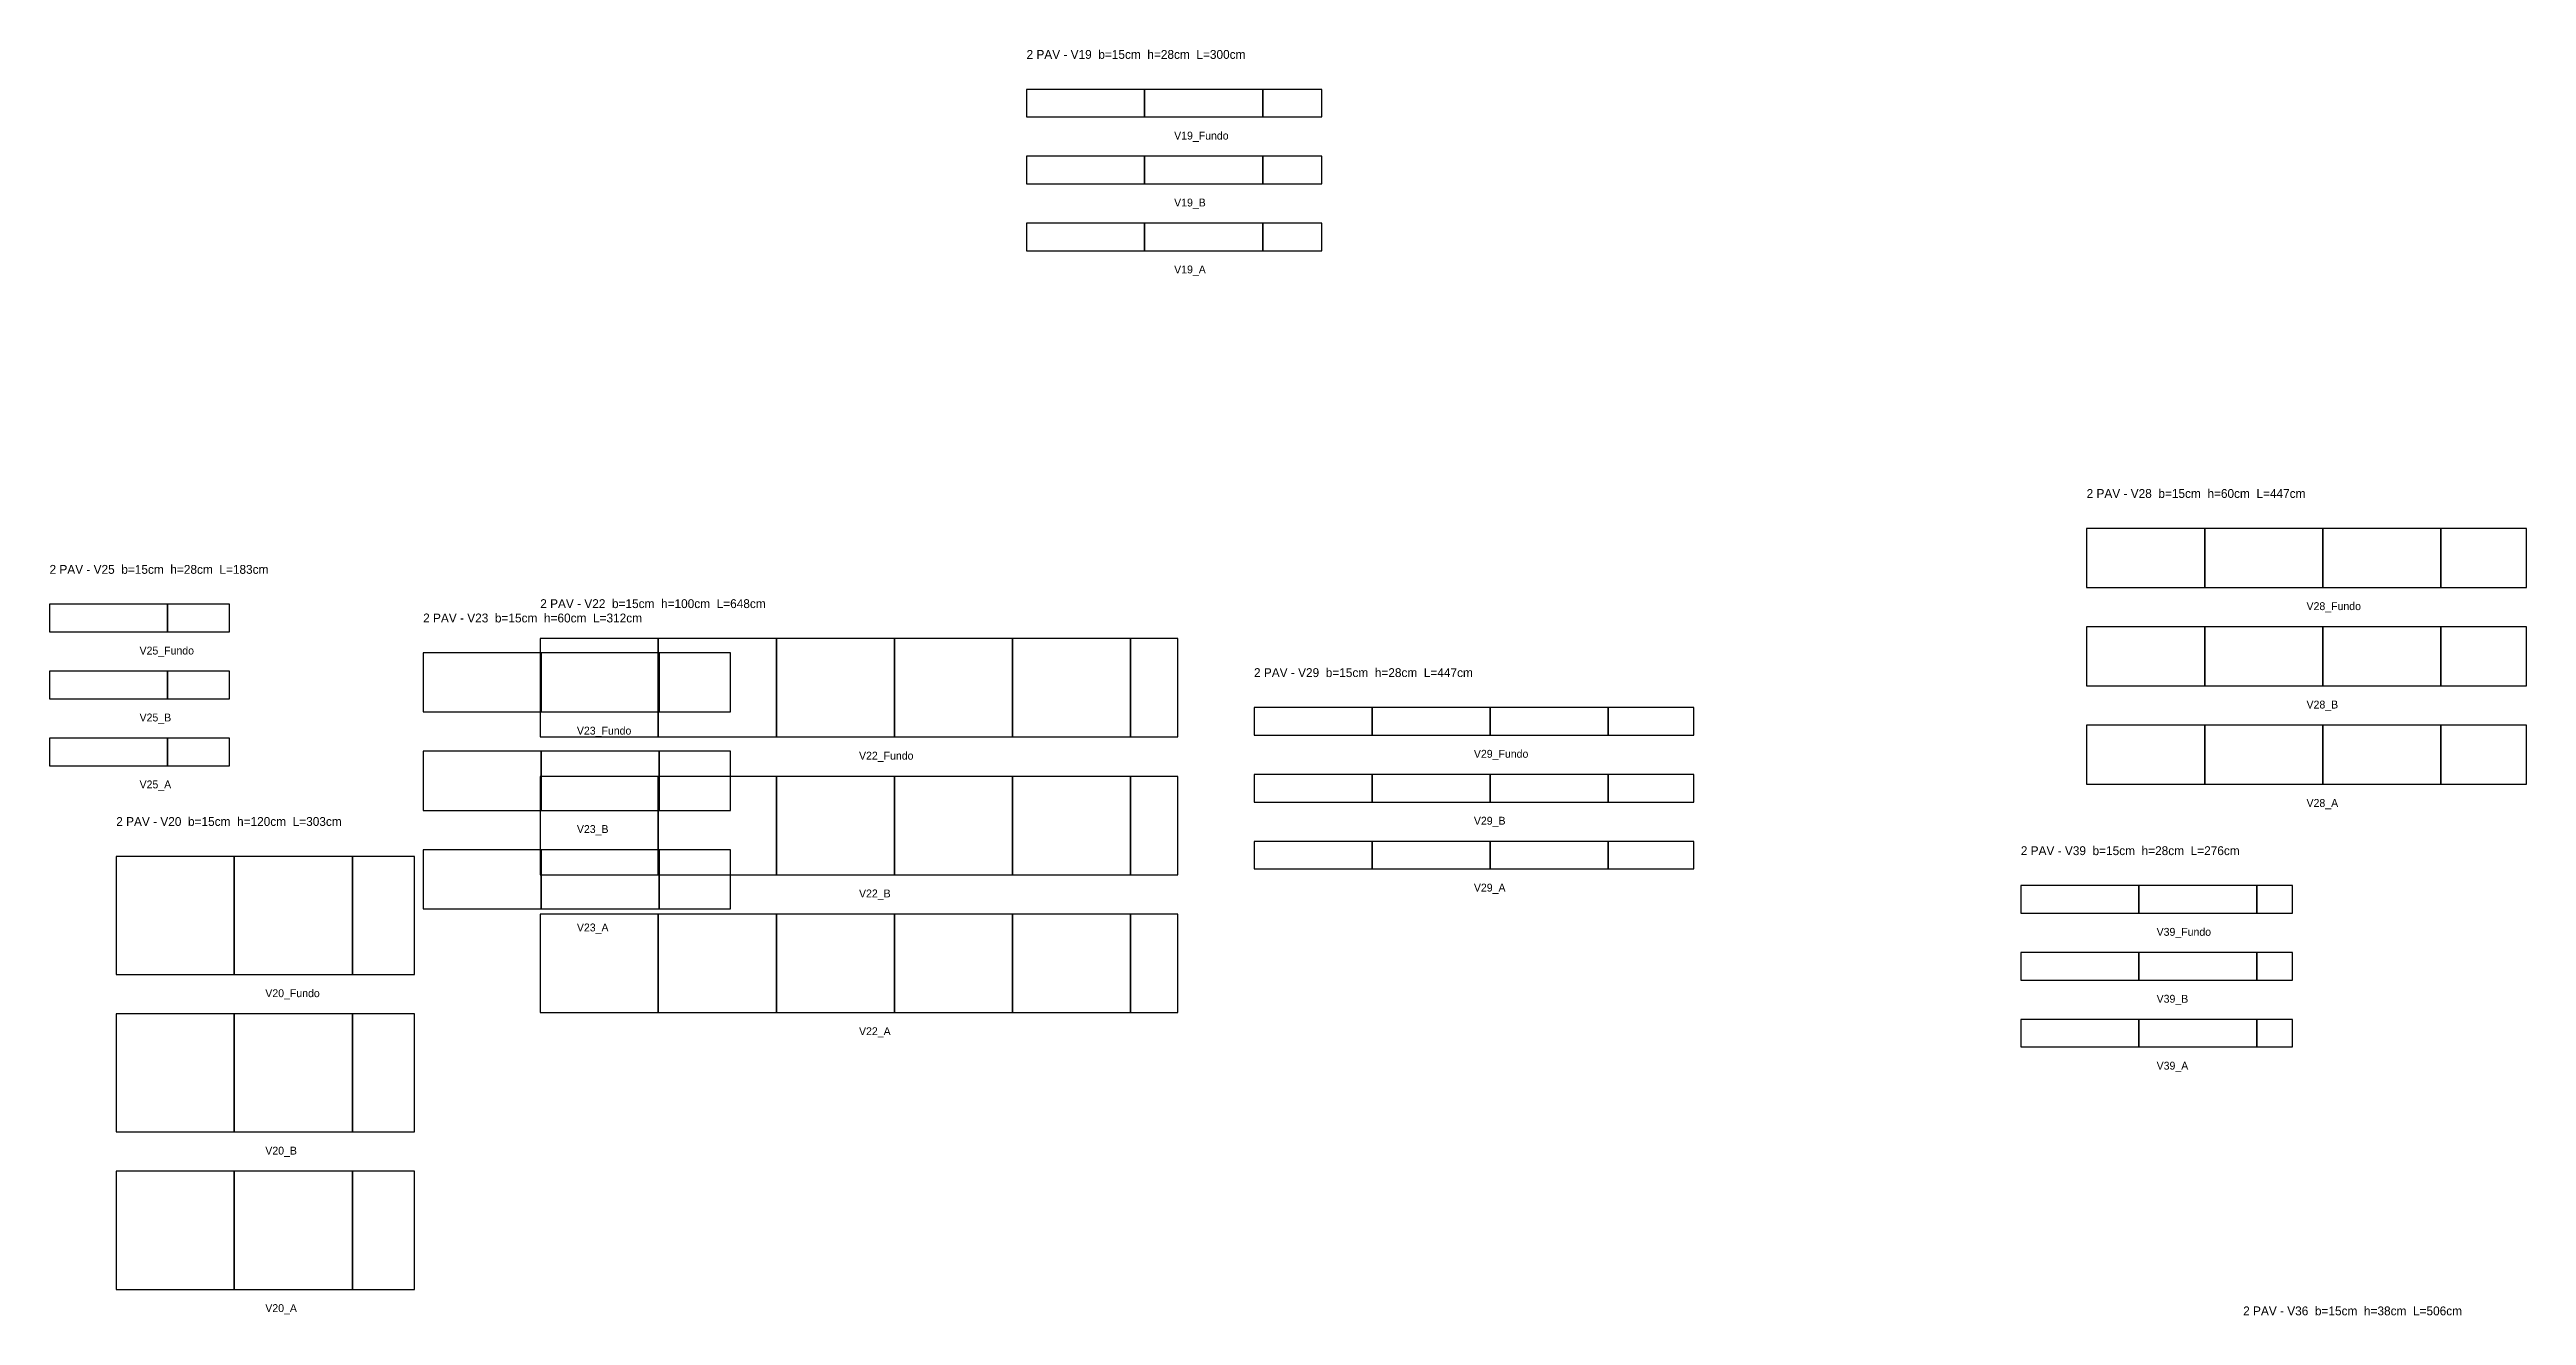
# Model space of a CAD drawing. Header units: metres. Extents: x 129372 to 135081, y 23296 to 32081.
# Drawn here: x 130938 to 133456, y 29026 to 30313 of the extents above; entities that cross this region are included whole.
import ezdxf

# ---------------------------------------------------------------- set-up
doc = ezdxf.new("R2010")
doc.units = ezdxf.units.M

msp = doc.modelspace()

# ---------------------------------------------------------------- texts
at = {"layer": 'NOMENCLATURA', "char_height": 9, "attachment_point": 1}
for s, insert in [('2 PAV - V19  b=15cm  h=28cm  L=300cm', (131931.19, 30312.31)), ('2 PAV - V28  b=15cm  h=60cm  L=447cm', (133008.52, 29866.14)), ('2 PAV - V25  b=15cm  h=28cm  L=183cm', (130938.26, 29789.01)), ('2 PAV - V22  b=15cm  h=100cm  L=648cm', (131436.94, 29754.2)), ('2 PAV - V23  b=15cm  h=60cm  L=312cm', (131317.97, 29739.62)), ('2 PAV - V29  b=15cm  h=28cm  L=447cm', (132162.34, 29684.09)), ('2 PAV - V20  b=15cm  h=120cm  L=303cm', (131006.05, 29532.81)), ('2 PAV - V39  b=15cm  h=28cm  L=276cm', (132941.62, 29503.16)), ('2 PAV - V36  b=15cm  h=38cm  L=506cm', (133167.61, 29035.47))]:
    msp.add_mtext(s, dxfattribs=dict(at, insert=insert))
at = {"layer": 'Texto Secao', "char_height": 8, "attachment_point": 1}
for s, insert in [('V19_Fundo', (132081.19, 30229.31)), ('V19_B', (132081.19, 30161.31)), ('V19_A', (132081.19, 30093.31)), ('V28_Fundo', (133232.02, 29751.14)), ('V25_Fundo', (131029.76, 29706.01)), ('V25_B', (131029.76, 29638.01)), ('V28_B', (133232.02, 29651.14)), ('V23_Fundo', (131474.22, 29624.62)), ('V22_Fundo', (131760.94, 29599.2)), ('V29_Fundo', (132385.84, 29601.09)), ('V25_A', (131029.76, 29570.01)), ('V29_B', (132385.84, 29533.09)), ('V28_A', (133232.02, 29551.14)), ('V23_B', (131474.22, 29524.62)), ('V22_B', (131760.94, 29459.2)), ('V29_A', (132385.84, 29465.09)), ('V23_A', (131474.22, 29424.62)), ('V39_Fundo', (133079.67, 29420.16)), ('V20_Fundo', (131157.55, 29357.81)), ('V39_B', (133079.67, 29352.16)), ('V22_A', (131760.94, 29319.2)), ('V39_A', (133079.67, 29284.16)), ('V20_B', (131157.55, 29197.81)), ('V20_A', (131157.55, 29037.81))]:
    msp.add_mtext(s, dxfattribs=dict(at, insert=insert))

# ---------------------------------------------------------------- linework, layer by layer
at = {"layer": 'Paineis'}
for points in [[(131931.19, 30244.31), (132051.19, 30244.31), (132051.19, 30272.31), (131931.19, 30272.31)], [(132051.19, 30244.31), (132171.19, 30244.31), (132171.19, 30272.31), (132051.19, 30272.31)], [(132171.19, 30244.31), (132231.19, 30244.31), (132231.19, 30272.31), (132171.19, 30272.31)], [(131931.19, 30176.31), (132051.19, 30176.31), (132051.19, 30204.31), (131931.19, 30204.31)], [(132051.19, 30176.31), (132171.19, 30176.31), (132171.19, 30204.31), (132051.19, 30204.31)], [(132171.19, 30176.31), (132231.19, 30176.31), (132231.19, 30204.31), (132171.19, 30204.31)], [(131931.19, 30108.31), (132051.19, 30108.31), (132051.19, 30136.31), (131931.19, 30136.31)], [(132051.19, 30108.31), (132171.19, 30108.31), (132171.19, 30136.31), (132051.19, 30136.31)], [(132171.19, 30108.31), (132231.19, 30108.31), (132231.19, 30136.31), (132171.19, 30136.31)], [(133008.52, 29766.14), (133128.52, 29766.14), (133128.52, 29826.14), (133008.52, 29826.14)], [(133128.52, 29766.14), (133248.52, 29766.14), (133248.52, 29826.14), (133128.52, 29826.14)], [(133248.52, 29766.14), (133368.52, 29766.14), (133368.52, 29826.14), (133248.52, 29826.14)], [(133368.52, 29766.14), (133455.52, 29766.14), (133455.52, 29826.14), (133368.52, 29826.14)], [(130938.26, 29721.01), (131058.26, 29721.01), (131058.26, 29749.01), (130938.26, 29749.01)], [(131058.26, 29721.01), (131121.26, 29721.01), (131121.26, 29749.01), (131058.26, 29749.01)], [(131436.94, 29614.2), (131556.94, 29614.2), (131556.94, 29714.2), (131436.94, 29714.2)], [(131556.94, 29614.2), (131676.94, 29614.2), (131676.94, 29714.2), (131556.94, 29714.2)], [(131676.94, 29614.2), (131796.94, 29614.2), (131796.94, 29714.2), (131676.94, 29714.2)], [(131796.94, 29614.2), (131916.94, 29614.2), (131916.94, 29714.2), (131796.94, 29714.2)], [(131916.94, 29614.2), (132036.94, 29614.2), (132036.94, 29714.2), (131916.94, 29714.2)], [(132036.94, 29614.2), (132084.94, 29614.2), (132084.94, 29714.2), (132036.94, 29714.2)], [(133008.52, 29666.14), (133128.52, 29666.14), (133128.52, 29726.14), (133008.52, 29726.14)], [(133128.52, 29666.14), (133248.52, 29666.14), (133248.52, 29726.14), (133128.52, 29726.14)], [(133248.52, 29666.14), (133368.52, 29666.14), (133368.52, 29726.14), (133248.52, 29726.14)], [(133368.52, 29666.14), (133455.52, 29666.14), (133455.52, 29726.14), (133368.52, 29726.14)], [(130938.26, 29653.01), (131058.26, 29653.01), (131058.26, 29681.01), (130938.26, 29681.01)], [(131058.26, 29653.01), (131121.26, 29653.01), (131121.26, 29681.01), (131058.26, 29681.01)], [(131317.97, 29639.62), (131437.97, 29639.62), (131437.97, 29699.62), (131317.97, 29699.62)], [(131437.97, 29639.62), (131557.97, 29639.62), (131557.97, 29699.62), (131437.97, 29699.62)], [(131557.97, 29639.62), (131630.47, 29639.62), (131630.47, 29699.62), (131557.97, 29699.62)], [(132162.34, 29616.09), (132282.34, 29616.09), (132282.34, 29644.09), (132162.34, 29644.09)], [(132282.34, 29616.09), (132402.34, 29616.09), (132402.34, 29644.09), (132282.34, 29644.09)], [(132402.34, 29616.09), (132522.34, 29616.09), (132522.34, 29644.09), (132402.34, 29644.09)], [(132522.34, 29616.09), (132609.34, 29616.09), (132609.34, 29644.09), (132522.34, 29644.09)], [(130938.26, 29585.01), (131058.26, 29585.01), (131058.26, 29613.01), (130938.26, 29613.01)], [(131058.26, 29585.01), (131121.26, 29585.01), (131121.26, 29613.01), (131058.26, 29613.01)], [(133008.52, 29566.14), (133128.52, 29566.14), (133128.52, 29626.14), (133008.52, 29626.14)], [(133128.52, 29566.14), (133248.52, 29566.14), (133248.52, 29626.14), (133128.52, 29626.14)], [(133248.52, 29566.14), (133368.52, 29566.14), (133368.52, 29626.14), (133248.52, 29626.14)], [(133368.52, 29566.14), (133455.52, 29566.14), (133455.52, 29626.14), (133368.52, 29626.14)], [(131317.97, 29539.62), (131437.97, 29539.62), (131437.97, 29599.62), (131317.97, 29599.62)], [(131437.97, 29539.62), (131557.97, 29539.62), (131557.97, 29599.62), (131437.97, 29599.62)], [(131557.97, 29539.62), (131630.47, 29539.62), (131630.47, 29599.62), (131557.97, 29599.62)], [(131436.94, 29474.2), (131556.94, 29474.2), (131556.94, 29574.2), (131436.94, 29574.2)], [(131556.94, 29474.2), (131676.94, 29474.2), (131676.94, 29574.2), (131556.94, 29574.2)], [(131676.94, 29474.2), (131796.94, 29474.2), (131796.94, 29574.2), (131676.94, 29574.2)], [(131796.94, 29474.2), (131916.94, 29474.2), (131916.94, 29574.2), (131796.94, 29574.2)], [(131916.94, 29474.2), (132036.94, 29474.2), (132036.94, 29574.2), (131916.94, 29574.2)], [(132036.94, 29474.2), (132084.94, 29474.2), (132084.94, 29574.2), (132036.94, 29574.2)], [(132162.34, 29548.09), (132282.34, 29548.09), (132282.34, 29576.09), (132162.34, 29576.09)], [(132282.34, 29548.09), (132402.34, 29548.09), (132402.34, 29576.09), (132282.34, 29576.09)], [(132402.34, 29548.09), (132522.34, 29548.09), (132522.34, 29576.09), (132402.34, 29576.09)], [(132522.34, 29548.09), (132609.34, 29548.09), (132609.34, 29576.09), (132522.34, 29576.09)], [(132162.34, 29480.09), (132282.34, 29480.09), (132282.34, 29508.09), (132162.34, 29508.09)], [(132282.34, 29480.09), (132402.34, 29480.09), (132402.34, 29508.09), (132282.34, 29508.09)], [(132402.34, 29480.09), (132522.34, 29480.09), (132522.34, 29508.09), (132402.34, 29508.09)], [(132522.34, 29480.09), (132609.34, 29480.09), (132609.34, 29508.09), (132522.34, 29508.09)], [(131006.05, 29372.81), (131126.05, 29372.81), (131126.05, 29492.81), (131006.05, 29492.81)], [(131126.05, 29372.81), (131246.05, 29372.81), (131246.05, 29492.81), (131126.05, 29492.81)], [(131246.05, 29372.81), (131309.05, 29372.81), (131309.05, 29492.81), (131246.05, 29492.81)], [(131317.97, 29439.62), (131437.97, 29439.62), (131437.97, 29499.62), (131317.97, 29499.62)], [(131437.97, 29439.62), (131557.97, 29439.62), (131557.97, 29499.62), (131437.97, 29499.62)], [(131557.97, 29439.62), (131630.47, 29439.62), (131630.47, 29499.62), (131557.97, 29499.62)], [(132941.62, 29435.16), (133061.62, 29435.16), (133061.62, 29463.16), (132941.62, 29463.16)], [(133061.62, 29435.16), (133181.62, 29435.16), (133181.62, 29463.16), (133061.62, 29463.16)], [(133181.62, 29435.16), (133217.72, 29435.16), (133217.72, 29463.16), (133181.62, 29463.16)], [(131436.94, 29334.2), (131556.94, 29334.2), (131556.94, 29434.2), (131436.94, 29434.2)], [(131556.94, 29334.2), (131676.94, 29334.2), (131676.94, 29434.2), (131556.94, 29434.2)], [(131676.94, 29334.2), (131796.94, 29334.2), (131796.94, 29434.2), (131676.94, 29434.2)], [(131796.94, 29334.2), (131916.94, 29334.2), (131916.94, 29434.2), (131796.94, 29434.2)], [(131916.94, 29334.2), (132036.94, 29334.2), (132036.94, 29434.2), (131916.94, 29434.2)], [(132036.94, 29334.2), (132084.94, 29334.2), (132084.94, 29434.2), (132036.94, 29434.2)], [(132941.62, 29367.16), (133061.62, 29367.16), (133061.62, 29395.16), (132941.62, 29395.16)], [(133061.62, 29367.16), (133181.62, 29367.16), (133181.62, 29395.16), (133061.62, 29395.16)], [(133181.62, 29367.16), (133217.72, 29367.16), (133217.72, 29395.16), (133181.62, 29395.16)], [(131006.05, 29212.81), (131126.05, 29212.81), (131126.05, 29332.81), (131006.05, 29332.81)], [(131126.05, 29212.81), (131246.05, 29212.81), (131246.05, 29332.81), (131126.05, 29332.81)], [(131246.05, 29212.81), (131309.05, 29212.81), (131309.05, 29332.81), (131246.05, 29332.81)], [(132941.62, 29299.16), (133061.62, 29299.16), (133061.62, 29327.16), (132941.62, 29327.16)], [(133061.62, 29299.16), (133181.62, 29299.16), (133181.62, 29327.16), (133061.62, 29327.16)], [(133181.62, 29299.16), (133217.72, 29299.16), (133217.72, 29327.16), (133181.62, 29327.16)], [(131006.05, 29052.81), (131126.05, 29052.81), (131126.05, 29172.81), (131006.05, 29172.81)], [(131126.05, 29052.81), (131246.05, 29052.81), (131246.05, 29172.81), (131126.05, 29172.81)], [(131246.05, 29052.81), (131309.05, 29052.81), (131309.05, 29172.81), (131246.05, 29172.81)]]:
    msp.add_lwpolyline(points, close=True, dxfattribs=at)

msp.set_redraw_order([(e.dxf.handle, doc.entitydb.next_handle()) for e in msp.query("TEXT MTEXT ATTDEF DIMENSION ARC_DIMENSION")])  # texts and dimensions are drawn at this point

doc.saveas('drawing.dxf')
